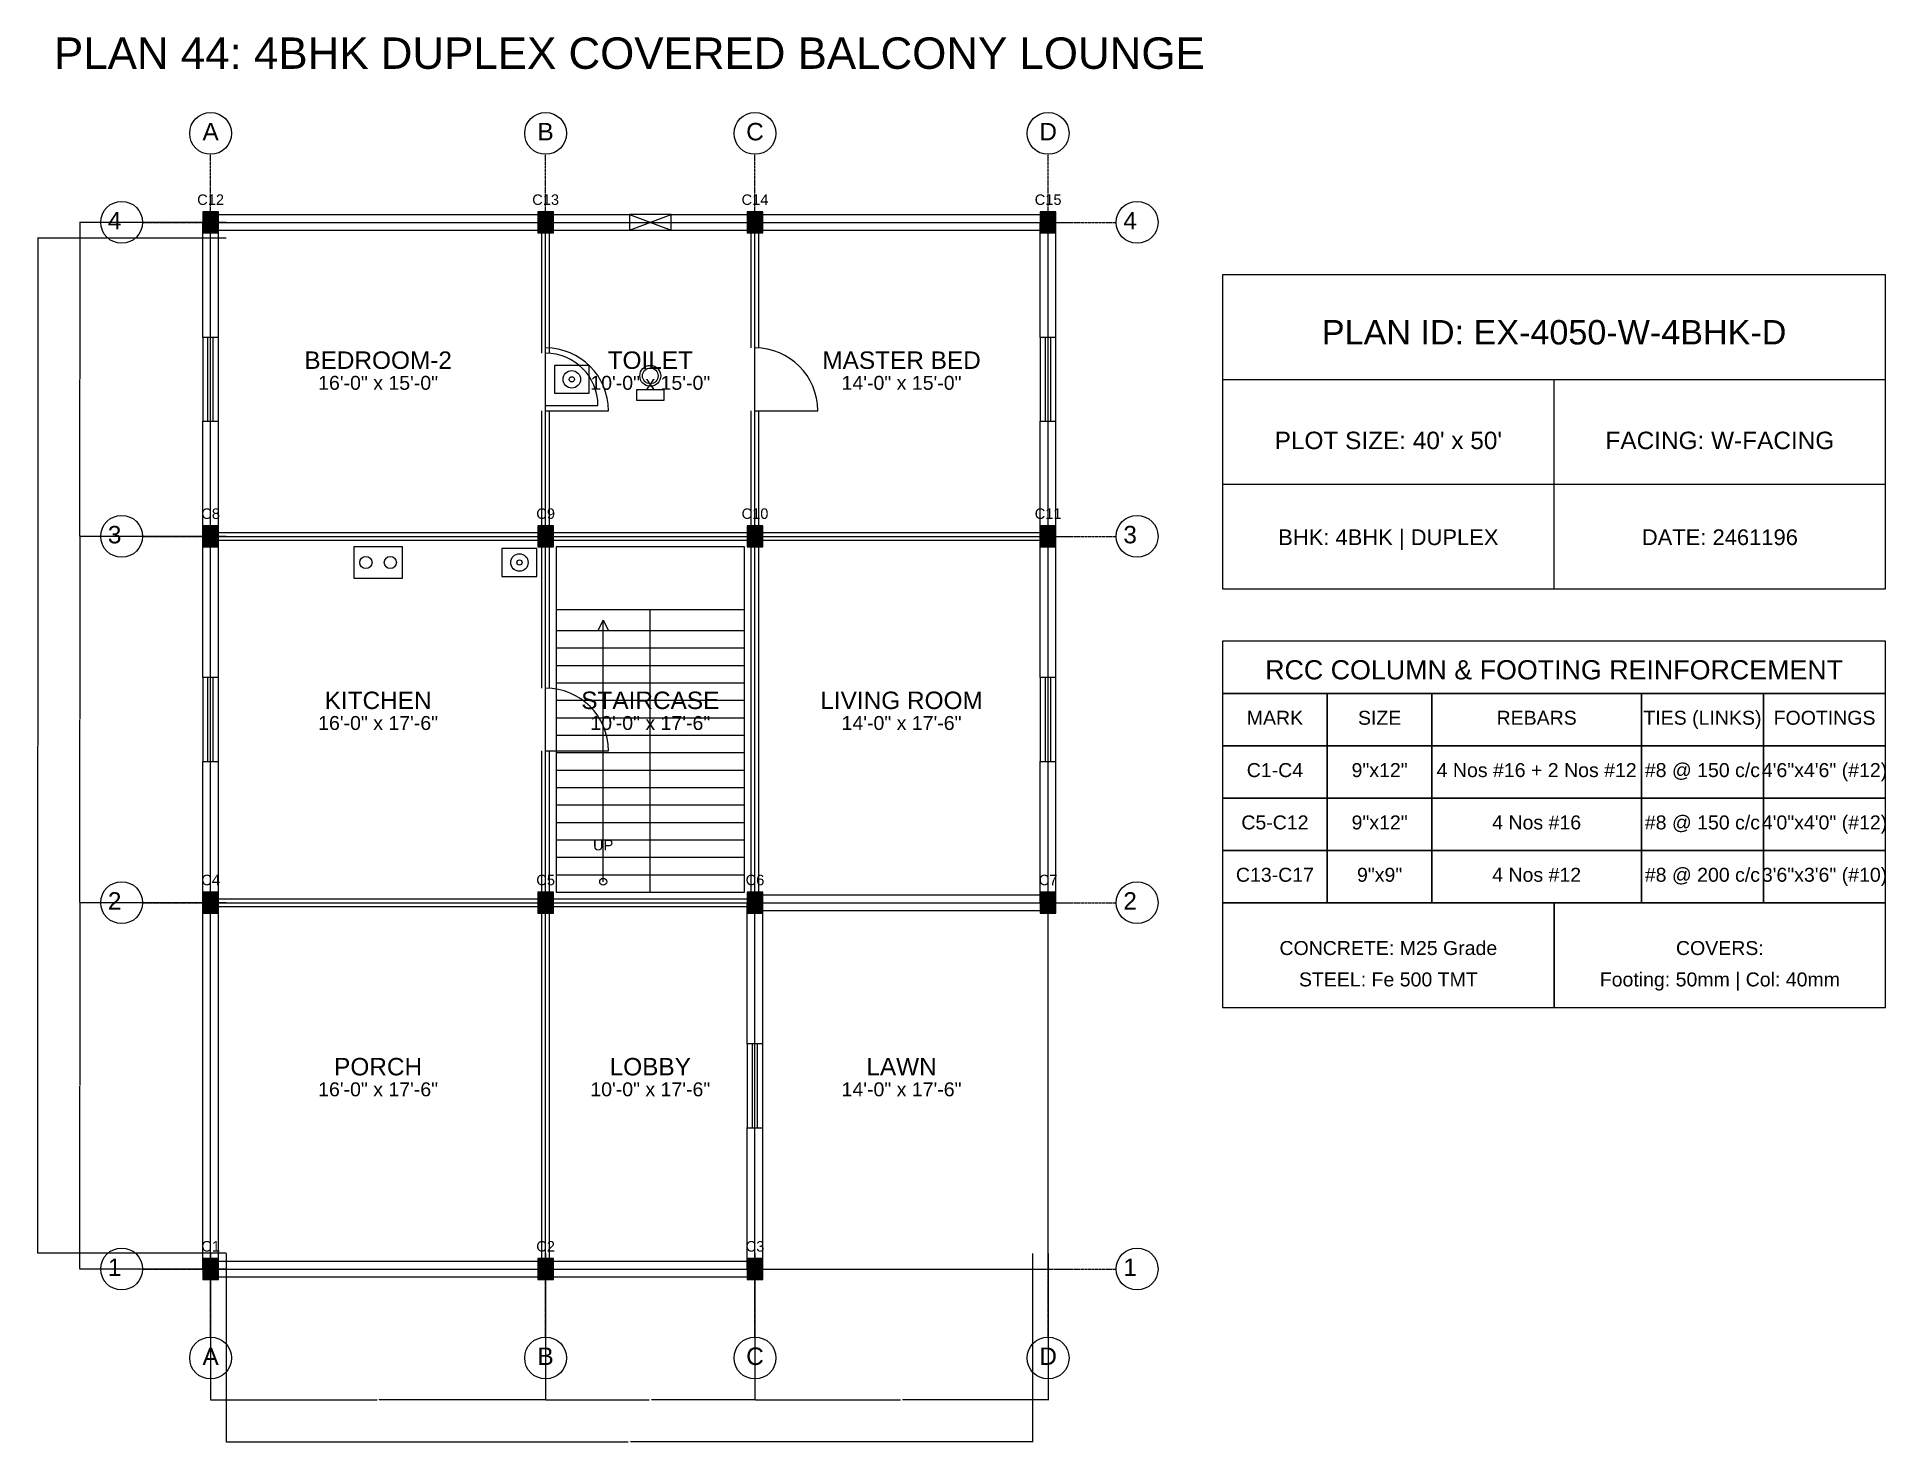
# Model space of a CAD drawing. Header units: inches. Extents: x -134 to 23580, y -99 to 23207.
# Drawn here: x 7400 to 8460, y 9901 to 10706 of the extents above; entities that cross this region are included whole.
import ezdxf
from ezdxf.enums import TextEntityAlignment as Align

# ---------------------------------------------------------------- set-up
doc = ezdxf.new("R2010")
doc.units = ezdxf.units.IN
doc.header["$MEASUREMENT"] = 0
doc.linetypes.add('CENTER', pattern=[2, 1.25, -0.25, 0.25, -0.25])
for name, color, linetype in [('A-COL-HATCH', 251, 'Continuous'), ('A-COLUMN', 1, 'Continuous'), ('A-DIM', 5, 'Continuous'), ('A-DOOR', 30, 'Continuous'), ('A-FIXTURE', 8, 'Continuous'), ('A-STAIR', 6, 'Continuous'), ('A-TEXT', 2, 'Continuous'), ('A-WALL-EXT', 7, 'Continuous'), ('A-WALL-INT', 9, 'Continuous'), ('A-WINDOW', 4, 'Continuous'), ('S-BEAM-FRAMING', 2, 'Continuous'), ('S-BUBBLE', 4, 'Continuous'), ('S-GRID-CENTER', 8, 'CENTER'), ('S-TABLE', 7, 'Continuous'), ('S-TEXT', 3, 'Continuous')]:
    doc.layers.add(name, color=color, linetype=linetype)
doc.styles.get("Standard").update_dxf_attribs({"font": 'arial.ttf'})
doc.dimstyles.get("Standard").update_dxf_attribs({"dimtxt": 0.18, "dimasz": 0.18, "dimexe": 0.18, "dimexo": 0.0625, "dimgap": 0.09, "dimtad": 0, "dimtih": 1, "dimtoh": 1, "dimdec": 4, "dimzin": 0, "dimdsep": 46, "dimtxsty": 'Standard', "dimcen": 0.09, "dimadec": 0, "dimazin": 0, "dimtfac": 1, "dimtdec": 4, "dimtofl": 0, "dimtmove": 0, "dimatfit": 3, "dimfxl": 1, "dimtolj": 1, "dimtzin": 0, "dimarcsym": 0})

msp = doc.modelspace()

# ---------------------------------------------------------------- texts
at = {"layer": 'A-TEXT'}
for s, height, p in [('PLAN 44: 4BHK DUPLEX COVERED BALCONY LOUNGE', 18, (7740, 10688)), ('C12', 6, (7500, 10610)), ('C13', 6, (7692, 10610)), ('C14', 6, (7812, 10610)), ('C15', 6, (7980, 10610)), ('PLAN ID: EX-4050-W-4BHK-D', 14, (8270, 10530)), ('BEDROOM-2', 10, (7596, 10516)), ('TOILET', 10, (7752, 10516)), ('MASTER BED', 10, (7896, 10516)), ('16\'-0" x 15\'-0"', 8, (7596, 10504)), ('10\'-0" x 15\'-0"', 8, (7752, 10504)), ('14\'-0" x 15\'-0"', 8, (7896, 10504)), ("PLOT SIZE: 40' x 50'", 10, (8175, 10470)), ('FACING: W-FACING', 10, (8365, 10470)), ('C8', 6, (7500, 10430)), ('C9', 6, (7692, 10430)), ('C10', 6, (7812, 10430)), ('C11', 6, (7980, 10430)), ('BHK: 4BHK | DUPLEX', 9, (8175, 10415)), ('DATE: 2461196', 9, (8365, 10415)), ('KITCHEN', 10, (7596, 10321)), ('STAIRCASE', 10, (7752, 10321)), ('LIVING ROOM', 10, (7896, 10321)), ('16\'-0" x 17\'-6"', 8, (7596, 10309)), ('10\'-0" x 17\'-6"', 8, (7752, 10309)), ('14\'-0" x 17\'-6"', 8, (7896, 10309)), ('UP', 6, (7725, 10240)), ('C4', 6, (7500, 10220)), ('C5', 6, (7692, 10220)), ('C6', 6, (7812, 10220)), ('C7', 6, (7980, 10220)), ('PORCH', 10, (7596, 10111)), ('LOBBY', 10, (7752, 10111)), ('LAWN', 10, (7896, 10111)), ('16\'-0" x 17\'-6"', 8, (7596, 10099)), ('10\'-0" x 17\'-6"', 8, (7752, 10099)), ('14\'-0" x 17\'-6"', 8, (7896, 10099)), ('C1', 6, (7500, 10010)), ('C2', 6, (7692, 10010)), ('C3', 6, (7812, 10010))]:
    msp.add_text(s, height=height, dxfattribs=at).set_placement(p, align=Align.CENTER)
at = {"layer": 'S-TEXT'}
for s, height, p in [('A', 10, (7500, 10647)), ('B', 10, (7692, 10647)), ('C', 10, (7812, 10647)), ('D', 10, (7980, 10647)), ('4', 10, (7445, 10596)), ('4', 10, (8027, 10596)), ('3', 10, (7445, 10416)), ('3', 10, (8027, 10416)), ('RCC COLUMN & FOOTING REINFORCEMENT', 11, (8270, 10338)), ('MARK', 8, (8110, 10312)), ('SIZE', 8, (8170, 10312)), ('REBARS', 8, (8260, 10312)), ('TIES (LINKS)', 8, (8355, 10312)), ('FOOTINGS', 8, (8425, 10312)), ('C1-C4', 8, (8110, 10282)), ('9"x12"', 8, (8170, 10282)), ('4 Nos #16 + 2 Nos #12', 8, (8260, 10282)), ('#8 @ 150 c/c', 8, (8355, 10282)), ('4\'6"x4\'6" (#12)', 8, (8425, 10282)), ('C5-C12', 8, (8110, 10252)), ('9"x12"', 8, (8170, 10252)), ('4 Nos #16', 8, (8260, 10252)), ('#8 @ 150 c/c', 8, (8355, 10252)), ('4\'0"x4\'0" (#12)', 8, (8425, 10252)), ('C13-C17', 8, (8110, 10222)), ('9"x9"', 8, (8170, 10222)), ('4 Nos #12', 8, (8260, 10222)), ('#8 @ 200 c/c', 8, (8355, 10222)), ('3\'6"x3\'6" (#10)', 8, (8425, 10222)), ('2', 10, (7445, 10206)), ('2', 10, (8027, 10206)), ('CONCRETE: M25 Grade', 8, (8175, 10180)), ('COVERS:', 8, (8365, 10180)), ('STEEL: Fe 500 TMT', 8, (8175, 10162)), ('Footing: 50mm | Col: 40mm', 8, (8365, 10162)), ('1', 10, (7445, 9996)), ('1', 10, (8027, 9996)), ('A', 10, (7500, 9945)), ('B', 10, (7692, 9945)), ('C', 10, (7812, 9945)), ('D', 10, (7980, 9945))]:
    msp.add_text(s, height=height, dxfattribs=at).set_placement(p, align=Align.CENTER)

# ---------------------------------------------------------------- blocks, each defined once
blk = doc.blocks.new('*D398')
at = {"layer": 'A-DIM', "color": 0, "lineweight": -2, "transparency": 16777216}
for p, q in [((7500, 10008.9), (7500, 9924.8)), ((7692, 10008.9), (7692, 9924.8)), ((7500.2, 9925), (7595.4, 9925)), ((7691.8, 9925), (7596.6, 9925))]:
    blk.add_line(p, q, dxfattribs=at)
at = {"layer": 'A-DIM', "color": 0, "transparency": 16777216}
for points in [[(7500.2, 9925), (7500.2, 9925), (7500, 9925)], [(7691.8, 9925), (7691.8, 9925), (7692, 9925)]]:
    blk.add_solid(points, dxfattribs=at)
at = {"layer": 'Defpoints', "color": 0, "transparency": 16777216}
for p in [(7500, 10009), (7692, 10009), (7692, 9925)]:
    blk.add_point(p, dxfattribs=at)
at = {"layer": 'A-DIM', "color": 0, "transparency": 16777216, "insert": (7596, 9925), "char_height": 0.18, "attachment_point": 5}
blk.add_mtext('\\A1;192.0000', dxfattribs=at)
blk = doc.blocks.new('*D399')
at = {"layer": 'A-DIM', "color": 0, "lineweight": -2, "transparency": 16777216}
for p, q in [((7692, 10008.9), (7692, 9924.8)), ((7812, 10008.9), (7812, 9924.8)), ((7692.2, 9925), (7751.4, 9925)), ((7811.8, 9925), (7752.6, 9925))]:
    blk.add_line(p, q, dxfattribs=at)
at = {"layer": 'A-DIM', "color": 0, "transparency": 16777216}
for points in [[(7692.2, 9925), (7692.2, 9925), (7692, 9925)], [(7811.8, 9925), (7811.8, 9925), (7812, 9925)]]:
    blk.add_solid(points, dxfattribs=at)
at = {"layer": 'Defpoints', "color": 0, "transparency": 16777216}
for p in [(7692, 10009), (7812, 10009), (7812, 9925)]:
    blk.add_point(p, dxfattribs=at)
at = {"layer": 'A-DIM', "color": 0, "transparency": 16777216, "insert": (7752, 9925), "char_height": 0.18, "attachment_point": 5}
blk.add_mtext('\\A1;120.0000', dxfattribs=at)
blk = doc.blocks.new('*D400')
at = {"layer": 'A-DIM', "color": 0, "lineweight": -2, "transparency": 16777216}
for p, q in [((7812, 10008.9), (7812, 9924.8)), ((7980, 10008.9), (7980, 9924.8)), ((7812.2, 9925), (7895.4, 9925)), ((7979.8, 9925), (7896.6, 9925))]:
    blk.add_line(p, q, dxfattribs=at)
at = {"layer": 'A-DIM', "color": 0, "transparency": 16777216}
for points in [[(7812.2, 9925), (7812.2, 9925), (7812, 9925)], [(7979.8, 9925), (7979.8, 9925), (7980, 9925)]]:
    blk.add_solid(points, dxfattribs=at)
at = {"layer": 'Defpoints', "color": 0, "transparency": 16777216}
for p in [(7812, 10009), (7980, 10009), (7980, 9925)]:
    blk.add_point(p, dxfattribs=at)
at = {"layer": 'A-DIM', "color": 0, "transparency": 16777216, "insert": (7896, 9925), "char_height": 0.18, "attachment_point": 5}
blk.add_mtext('\\A1;168.0000', dxfattribs=at)
blk = doc.blocks.new('*D401')
at = {"layer": 'A-DIM', "color": 0, "lineweight": -2, "transparency": 16777216}
for p, q in [((7509, 10008.9375), (7509, 9900.82)), ((7971, 10008.9375), (7971, 9900.82)), ((7509.18, 9901), (7739.393206, 9901)), ((7970.82, 9901), (7740.606794, 9901))]:
    blk.add_line(p, q, dxfattribs=at)
at = {"layer": 'A-DIM', "color": 0, "transparency": 16777216}
for points in [[(7509.18, 9901.03), (7509.18, 9900.97), (7509, 9901)], [(7970.82, 9901.03), (7970.82, 9900.97), (7971, 9901)]]:
    blk.add_solid(points, dxfattribs=at)
at = {"layer": 'Defpoints', "color": 0, "transparency": 16777216}
for p in [(7509, 10009), (7971, 10009), (7971, 9901)]:
    blk.add_point(p, dxfattribs=at)
at = {"layer": 'A-DIM', "color": 0, "transparency": 16777216, "insert": (7740, 9901), "char_height": 0.18, "attachment_point": 5}
blk.add_mtext('\\A1;462.0000', dxfattribs=at)
blk = doc.blocks.new('*D402')
at = {"layer": 'A-DIM', "color": 0, "lineweight": -2, "transparency": 16777216}
for p, q in [((7508.9, 10210), (7424.8, 10210)), ((7425, 10209.8), (7425, 10105.2)), ((7425, 10000.2), (7425, 10104.8)), ((7508.9, 10000), (7424.8, 10000))]:
    blk.add_line(p, q, dxfattribs=at)
at = {"layer": 'A-DIM', "color": 0, "transparency": 16777216}
for points in [[(7425, 10209.8), (7425, 10209.8), (7425, 10210)], [(7425, 10000.2), (7425, 10000.2), (7425, 10000)]]:
    blk.add_solid(points, dxfattribs=at)
at = {"layer": 'Defpoints', "color": 0, "transparency": 16777216}
for p in [(7425, 10210), (7509, 10210), (7509, 10000)]:
    blk.add_point(p, dxfattribs=at)
at = {"layer": 'A-DIM', "color": 0, "transparency": 16777216, "insert": (7425, 10105), "char_height": 0.18, "attachment_point": 5}
blk.add_mtext('\\A1;210.0000', dxfattribs=at)
blk = doc.blocks.new('*D403')
at = {"layer": 'A-DIM', "color": 0, "lineweight": -2, "transparency": 16777216}
for p, q in [((7508.9, 10420), (7424.8, 10420)), ((7425, 10419.8), (7425, 10315.2)), ((7425, 10210.2), (7425, 10314.8)), ((7508.9, 10210), (7424.8, 10210))]:
    blk.add_line(p, q, dxfattribs=at)
at = {"layer": 'A-DIM', "color": 0, "transparency": 16777216}
for points in [[(7425, 10419.8), (7425, 10419.8), (7425, 10420)], [(7425, 10210.2), (7425, 10210.2), (7425, 10210)]]:
    blk.add_solid(points, dxfattribs=at)
at = {"layer": 'Defpoints', "color": 0, "transparency": 16777216}
for p in [(7425, 10420), (7509, 10420), (7509, 10210)]:
    blk.add_point(p, dxfattribs=at)
at = {"layer": 'A-DIM', "color": 0, "transparency": 16777216, "insert": (7425, 10315), "char_height": 0.18, "attachment_point": 5}
blk.add_mtext('\\A1;210.0000', dxfattribs=at)
blk = doc.blocks.new('*D404')
at = {"layer": 'A-DIM', "color": 0, "lineweight": -2, "transparency": 16777216}
for p, q in [((7508.9, 10600), (7424.8, 10600)), ((7425, 10599.8), (7425, 10510.2)), ((7425, 10420.2), (7425, 10509.8)), ((7508.9, 10420), (7424.8, 10420))]:
    blk.add_line(p, q, dxfattribs=at)
at = {"layer": 'A-DIM', "color": 0, "transparency": 16777216}
for points in [[(7425, 10599.8), (7425, 10599.8), (7425, 10600)], [(7425, 10420.2), (7425, 10420.2), (7425, 10420)]]:
    blk.add_solid(points, dxfattribs=at)
at = {"layer": 'Defpoints', "color": 0, "transparency": 16777216}
for p in [(7425, 10600), (7509, 10600), (7509, 10420)]:
    blk.add_point(p, dxfattribs=at)
at = {"layer": 'A-DIM', "color": 0, "transparency": 16777216, "insert": (7425, 10510), "char_height": 0.18, "attachment_point": 5}
blk.add_mtext('\\A1;180.0000', dxfattribs=at)
blk = doc.blocks.new('*D405')
at = {"layer": 'A-DIM', "color": 0, "lineweight": -2, "transparency": 16777216}
for p, q in [((7508.9, 10591), (7400.8, 10591)), ((7401, 10590.8), (7401, 10300.2)), ((7401, 10009.2), (7401, 10299.8)), ((7508.9, 10009), (7400.8, 10009))]:
    blk.add_line(p, q, dxfattribs=at)
at = {"layer": 'A-DIM', "color": 0, "transparency": 16777216}
for points in [[(7401, 10590.8), (7401, 10590.8), (7401, 10591)], [(7401, 10009.2), (7401, 10009.2), (7401, 10009)]]:
    blk.add_solid(points, dxfattribs=at)
at = {"layer": 'Defpoints', "color": 0, "transparency": 16777216}
for p in [(7401, 10591), (7509, 10591), (7509, 10009)]:
    blk.add_point(p, dxfattribs=at)
at = {"layer": 'A-DIM', "color": 0, "transparency": 16777216, "insert": (7401, 10300), "char_height": 0.18, "attachment_point": 5}
blk.add_mtext('\\A1;582.0000', dxfattribs=at)

# ---------------------------------------------------------------- dimensions: what is measured, and where the dimension line sits
at = {"layer": 'A-DIM'}
for base, p1, p2, picture, middle in [((7425, 10600), (7509, 10420), (7509, 10600), '*D404', (7425, 10510)), ((7401, 10591), (7509, 10009), (7509, 10591), '*D405', (7401, 10300)), ((7425, 10420), (7509, 10210), (7509, 10420), '*D403', (7425, 10315)), ((7425, 10210), (7509, 10000), (7509, 10210), '*D402', (7425, 10105))]:
    dim = msp.add_linear_dim(base=base, p1=p1, p2=p2, angle=90, dimstyle='Standard', dxfattribs=at)
    dim.commit()
    dim.dimension.update_dxf_attribs({"geometry": picture, "text_midpoint": middle})
for base, p1, p2, picture, middle in [((7692, 9925), (7500, 10009), (7692, 10009), '*D398', (7596, 9925)), ((7971, 9901), (7509, 10009), (7971, 10009), '*D401', (7740, 9901)), ((7812, 9925), (7692, 10009), (7812, 10009), '*D399', (7752, 9925)), ((7980, 9925), (7812, 10009), (7980, 10009), '*D400', (7896, 9925))]:
    dim = msp.add_linear_dim(base=base, p1=p1, p2=p2, dimstyle='Standard', dxfattribs=at)
    dim.commit()
    dim.dimension.update_dxf_attribs({"geometry": picture, "text_midpoint": middle})

# ---------------------------------------------------------------- linework, layer by layer
at = {"layer": 'A-COL-HATCH'}
for points in [[(7495.5, 10594), (7504.5, 10594), (7495.5, 10606), (7504.5, 10606)], [(7687.5, 10594), (7696.5, 10594), (7687.5, 10606), (7696.5, 10606)], [(7807.5, 10594), (7816.5, 10594), (7807.5, 10606), (7816.5, 10606)], [(7975.5, 10594), (7984.5, 10594), (7975.5, 10606), (7984.5, 10606)], [(7495.5, 10414), (7504.5, 10414), (7495.5, 10426), (7504.5, 10426)], [(7687.5, 10414), (7696.5, 10414), (7687.5, 10426), (7696.5, 10426)], [(7807.5, 10414), (7816.5, 10414), (7807.5, 10426), (7816.5, 10426)], [(7975.5, 10414), (7984.5, 10414), (7975.5, 10426), (7984.5, 10426)], [(7495.5, 10204), (7504.5, 10204), (7495.5, 10216), (7504.5, 10216)], [(7687.5, 10204), (7696.5, 10204), (7687.5, 10216), (7696.5, 10216)], [(7807.5, 10204), (7816.5, 10204), (7807.5, 10216), (7816.5, 10216)], [(7975.5, 10204), (7984.5, 10204), (7975.5, 10216), (7984.5, 10216)], [(7495.5, 9994), (7504.5, 9994), (7495.5, 10006), (7504.5, 10006)], [(7687.5, 9994), (7696.5, 9994), (7687.5, 10006), (7696.5, 10006)], [(7807.5, 9994), (7816.5, 9994), (7807.5, 10006), (7816.5, 10006)]]:
    msp.add_solid(points, dxfattribs=at)
at = {"layer": 'A-COLUMN'}
for points in [[(7495.5, 10594), (7504.5, 10594), (7504.5, 10606), (7495.5, 10606)], [(7687.5, 10594), (7696.5, 10594), (7696.5, 10606), (7687.5, 10606)], [(7807.5, 10594), (7816.5, 10594), (7816.5, 10606), (7807.5, 10606)], [(7975.5, 10594), (7984.5, 10594), (7984.5, 10606), (7975.5, 10606)], [(7495.5, 10414), (7504.5, 10414), (7504.5, 10426), (7495.5, 10426)], [(7687.5, 10414), (7696.5, 10414), (7696.5, 10426), (7687.5, 10426)], [(7807.5, 10414), (7816.5, 10414), (7816.5, 10426), (7807.5, 10426)], [(7975.5, 10414), (7984.5, 10414), (7984.5, 10426), (7975.5, 10426)], [(7495.5, 10204), (7504.5, 10204), (7504.5, 10216), (7495.5, 10216)], [(7687.5, 10204), (7696.5, 10204), (7696.5, 10216), (7687.5, 10216)], [(7807.5, 10204), (7816.5, 10204), (7816.5, 10216), (7807.5, 10216)], [(7975.5, 10204), (7984.5, 10204), (7984.5, 10216), (7975.5, 10216)], [(7495.5, 9994), (7504.5, 9994), (7504.5, 10006), (7495.5, 10006)], [(7687.5, 9994), (7696.5, 9994), (7696.5, 10006), (7687.5, 10006)], [(7807.5, 9994), (7816.5, 9994), (7816.5, 10006), (7807.5, 10006)]]:
    msp.add_lwpolyline(points, close=True, dxfattribs=at)
at = {"layer": 'A-DOOR'}
for p, q in [((7692, 10495), (7722, 10495)), ((7692, 10492), (7728, 10492)), ((7812, 10492), (7848, 10492)), ((7692, 10297), (7728, 10297))]:
    msp.add_line(p, q, dxfattribs=at)
for centre, radius in [((7692, 10492), 36), ((7692, 10495), 30), ((7812, 10492), 36), ((7692, 10297), 36)]:
    msp.add_arc(centre, radius, 0, 90, dxfattribs=at)
at = {"layer": 'A-FIXTURE'}
for points in [[(7697, 10502), (7717, 10502), (7717, 10518), (7697, 10518)], [(7744, 10498), (7760, 10498), (7760, 10504), (7744, 10504)], [(7582, 10396), (7610, 10396), (7610, 10414), (7582, 10414)], [(7667, 10397), (7687, 10397), (7687, 10413), (7667, 10413)]]:
    msp.add_lwpolyline(points, close=True, dxfattribs=at)
for centre, radius in [((7707, 10510), 5), ((7752, 10512), 6), ((7752, 10512), 4.5), ((7707, 10510), 1.5), ((7589, 10405), 3.5), ((7603, 10405), 3.5), ((7677, 10405), 5), ((7677, 10405), 1.5)]:
    msp.add_circle(centre, radius, dxfattribs=at)
at = {"layer": 'A-STAIR'}
for p, q in [((7698, 10378), (7806, 10378)), ((7752, 10216), (7752, 10378)), ((7698, 10366), (7752, 10366)), ((7725, 10372), (7722, 10366)), ((7725, 10222), (7725, 10372)), ((7725, 10372), (7728, 10366)), ((7752, 10366), (7806, 10366)), ((7698, 10356), (7752, 10356)), ((7752, 10356), (7806, 10356)), ((7698, 10346), (7752, 10346)), ((7752, 10346), (7806, 10346)), ((7698, 10336), (7752, 10336)), ((7752, 10336), (7806, 10336)), ((7698, 10326), (7752, 10326)), ((7752, 10326), (7806, 10326)), ((7698, 10316), (7752, 10316)), ((7752, 10316), (7806, 10316)), ((7698, 10306), (7752, 10306)), ((7752, 10306), (7806, 10306)), ((7698, 10296), (7752, 10296)), ((7752, 10296), (7806, 10296)), ((7698, 10286), (7752, 10286)), ((7752, 10286), (7806, 10286)), ((7698, 10276), (7752, 10276)), ((7752, 10276), (7806, 10276)), ((7698, 10266), (7752, 10266)), ((7752, 10266), (7806, 10266)), ((7698, 10256), (7752, 10256)), ((7752, 10256), (7806, 10256)), ((7698, 10246), (7752, 10246)), ((7752, 10246), (7806, 10246)), ((7698, 10236), (7752, 10236)), ((7752, 10236), (7806, 10236)), ((7698, 10226), (7752, 10226)), ((7752, 10226), (7806, 10226))]:
    msp.add_line(p, q, dxfattribs=at)
msp.add_lwpolyline([(7698, 10216), (7806, 10216), (7806, 10414), (7698, 10414)], close=True, dxfattribs=at)
msp.add_circle((7725, 10222), 2, dxfattribs=at)
at = {"layer": 'A-WALL-EXT'}
for p, q in [((7495.5, 10534), (7495.5, 10600)), ((7500, 10604.5), (7692, 10604.5)), ((7504.5, 10534), (7504.5, 10600)), ((7692, 10604.5), (7740, 10604.5)), ((7764, 10604.5), (7812, 10604.5)), ((7812, 10604.5), (7980, 10604.5)), ((7975.5, 10534), (7975.5, 10600)), ((7984.5, 10534), (7984.5, 10600)), ((7500, 10595.5), (7692, 10595.5)), ((7692, 10595.5), (7740, 10595.5)), ((7764, 10595.5), (7812, 10595.5)), ((7812, 10595.5), (7980, 10595.5)), ((8080, 10510), (8460, 10510)), ((8270, 10390), (8270, 10510)), ((7495.5, 10420), (7495.5, 10486)), ((7504.5, 10420), (7504.5, 10486)), ((7975.5, 10420), (7975.5, 10486)), ((7984.5, 10420), (7984.5, 10486)), ((8080, 10450), (8460, 10450)), ((7495.5, 10339), (7495.5, 10420)), ((7504.5, 10339), (7504.5, 10420)), ((7975.5, 10339), (7975.5, 10420)), ((7984.5, 10339), (7984.5, 10420)), ((7495.5, 10210), (7495.5, 10291)), ((7504.5, 10210), (7504.5, 10291)), ((7975.5, 10210), (7975.5, 10291)), ((7984.5, 10210), (7984.5, 10291)), ((7495.5, 10000), (7495.5, 10210)), ((7504.5, 10000), (7504.5, 10210)), ((7807.5, 10129), (7807.5, 10210)), ((7812, 10214.5), (7980, 10214.5)), ((7812, 10205.5), (7980, 10205.5)), ((7816.5, 10129), (7816.5, 10210)), ((7807.5, 10000), (7807.5, 10081)), ((7816.5, 10000), (7816.5, 10081)), ((7500, 10004.5), (7692, 10004.5)), ((7692, 10004.5), (7812, 10004.5)), ((7500, 9995.5), (7692, 9995.5)), ((7692, 9995.5), (7812, 9995.5))]:
    msp.add_line(p, q, dxfattribs=at)
msp.add_lwpolyline([(8080, 10390), (8460, 10390), (8460, 10570), (8080, 10570)], close=True, dxfattribs=at)
at = {"layer": 'A-WALL-INT'}
for p, q in [((7689.75, 10525), (7689.75, 10600)), ((7694.25, 10525), (7694.25, 10600)), ((7809.75, 10528), (7809.75, 10600)), ((7814.25, 10528), (7814.25, 10600)), ((7689.75, 10420), (7689.75, 10492)), ((7694.25, 10420), (7694.25, 10492)), ((7809.75, 10420), (7809.75, 10492)), ((7814.25, 10420), (7814.25, 10492)), ((7500, 10422.25), (7692, 10422.25)), ((7500, 10417.75), (7692, 10417.75)), ((7689.75, 10333), (7689.75, 10420)), ((7692, 10422.25), (7812, 10422.25)), ((7692, 10417.75), (7812, 10417.75)), ((7694.25, 10333), (7694.25, 10420)), ((7809.75, 10210), (7809.75, 10420)), ((7812, 10422.25), (7980, 10422.25)), ((7812, 10417.75), (7980, 10417.75)), ((7814.25, 10210), (7814.25, 10420)), ((7689.75, 10210), (7689.75, 10297)), ((7694.25, 10210), (7694.25, 10297)), ((7500, 10212.25), (7692, 10212.25)), ((7500, 10207.75), (7692, 10207.75)), ((7689.75, 10000), (7689.75, 10210)), ((7692, 10212.25), (7812, 10212.25)), ((7692, 10207.75), (7812, 10207.75)), ((7694.25, 10000), (7694.25, 10210))]:
    msp.add_line(p, q, dxfattribs=at)
at = {"layer": 'A-WINDOW'}
for p, q in [((7740, 10595.5), (7764, 10604.5)), ((7740, 10604.5), (7764, 10595.5)), ((7498.5, 10486), (7498.5, 10534)), ((7501.5, 10486), (7501.5, 10534)), ((7978.5, 10486), (7978.5, 10534)), ((7981.5, 10486), (7981.5, 10534)), ((7498.5, 10291), (7498.5, 10339)), ((7501.5, 10291), (7501.5, 10339)), ((7978.5, 10291), (7978.5, 10339)), ((7981.5, 10291), (7981.5, 10339)), ((7810.5, 10081), (7810.5, 10129)), ((7813.5, 10081), (7813.5, 10129))]:
    msp.add_line(p, q, dxfattribs=at)
for points in [[(7740, 10595.5), (7764, 10595.5), (7764, 10604.5), (7740, 10604.5)], [(7495.5, 10486), (7504.5, 10486), (7504.5, 10534), (7495.5, 10534)], [(7975.5, 10486), (7984.5, 10486), (7984.5, 10534), (7975.5, 10534)], [(7495.5, 10291), (7504.5, 10291), (7504.5, 10339), (7495.5, 10339)], [(7975.5, 10291), (7984.5, 10291), (7984.5, 10339), (7975.5, 10339)], [(7807.5, 10081), (7816.5, 10081), (7816.5, 10129), (7807.5, 10129)]]:
    msp.add_lwpolyline(points, close=True, dxfattribs=at)
at = {"layer": 'S-BEAM-FRAMING'}
for p, q in [((7500, 10000), (7500, 10600)), ((7500, 10600), (7980, 10600)), ((7692, 10000), (7692, 10600)), ((7812, 10000), (7812, 10600)), ((7980, 10000), (7980, 10600)), ((7500, 10420), (7980, 10420)), ((7500, 10210), (7980, 10210)), ((7500, 10000), (7980, 10000))]:
    msp.add_line(p, q, dxfattribs=at)
at = {"layer": 'S-BUBBLE'}
for centre in [(7500, 10651), (7692, 10651), (7812, 10651), (7980, 10651), (7449, 10600), (8031, 10600), (7449, 10420), (8031, 10420), (7449, 10210), (8031, 10210), (7449, 10000), (8031, 10000), (7500, 9949), (7692, 9949), (7812, 9949), (7980, 9949)]:
    msp.add_circle(centre, 12, dxfattribs=at)
at = {"layer": 'S-GRID-CENTER'}
for p, q in [((7500, 9961), (7500, 10639)), ((7692, 9961), (7692, 10639)), ((7812, 9961), (7812, 10639)), ((7980, 9961), (7980, 10639)), ((7461, 10600), (8019, 10600)), ((7461, 10420), (8019, 10420)), ((7461, 10210), (8019, 10210)), ((7461, 10000), (8019, 10000))]:
    msp.add_line(p, q, dxfattribs=at)
at = {"layer": 'S-TABLE'}
for points in [[(8080, 10330), (8460, 10330), (8460, 10360), (8080, 10360)], [(8080, 10300), (8140, 10300), (8140, 10330), (8080, 10330)], [(8140, 10300), (8200, 10300), (8200, 10330), (8140, 10330)], [(8200, 10300), (8320, 10300), (8320, 10330), (8200, 10330)], [(8320, 10300), (8390, 10300), (8390, 10330), (8320, 10330)], [(8390, 10300), (8460, 10300), (8460, 10330), (8390, 10330)], [(8080, 10270), (8140, 10270), (8140, 10300), (8080, 10300)], [(8140, 10270), (8200, 10270), (8200, 10300), (8140, 10300)], [(8200, 10270), (8320, 10270), (8320, 10300), (8200, 10300)], [(8320, 10270), (8390, 10270), (8390, 10300), (8320, 10300)], [(8390, 10270), (8460, 10270), (8460, 10300), (8390, 10300)], [(8080, 10240), (8140, 10240), (8140, 10270), (8080, 10270)], [(8140, 10240), (8200, 10240), (8200, 10270), (8140, 10270)], [(8200, 10240), (8320, 10240), (8320, 10270), (8200, 10270)], [(8320, 10240), (8390, 10240), (8390, 10270), (8320, 10270)], [(8390, 10240), (8460, 10240), (8460, 10270), (8390, 10270)], [(8080, 10210), (8140, 10210), (8140, 10240), (8080, 10240)], [(8140, 10210), (8200, 10210), (8200, 10240), (8140, 10240)], [(8200, 10210), (8320, 10210), (8320, 10240), (8200, 10240)], [(8320, 10210), (8390, 10210), (8390, 10240), (8320, 10240)], [(8390, 10210), (8460, 10210), (8460, 10240), (8390, 10240)], [(8080, 10150), (8270, 10150), (8270, 10210), (8080, 10210)], [(8270, 10150), (8460, 10150), (8460, 10210), (8270, 10210)]]:
    msp.add_lwpolyline(points, close=True, dxfattribs=at)

msp.set_redraw_order([(e.dxf.handle, doc.entitydb.next_handle()) for e in msp.query("TEXT MTEXT ATTDEF DIMENSION ARC_DIMENSION")])  # texts and dimensions are drawn at this point

doc.saveas('drawing.dxf')
